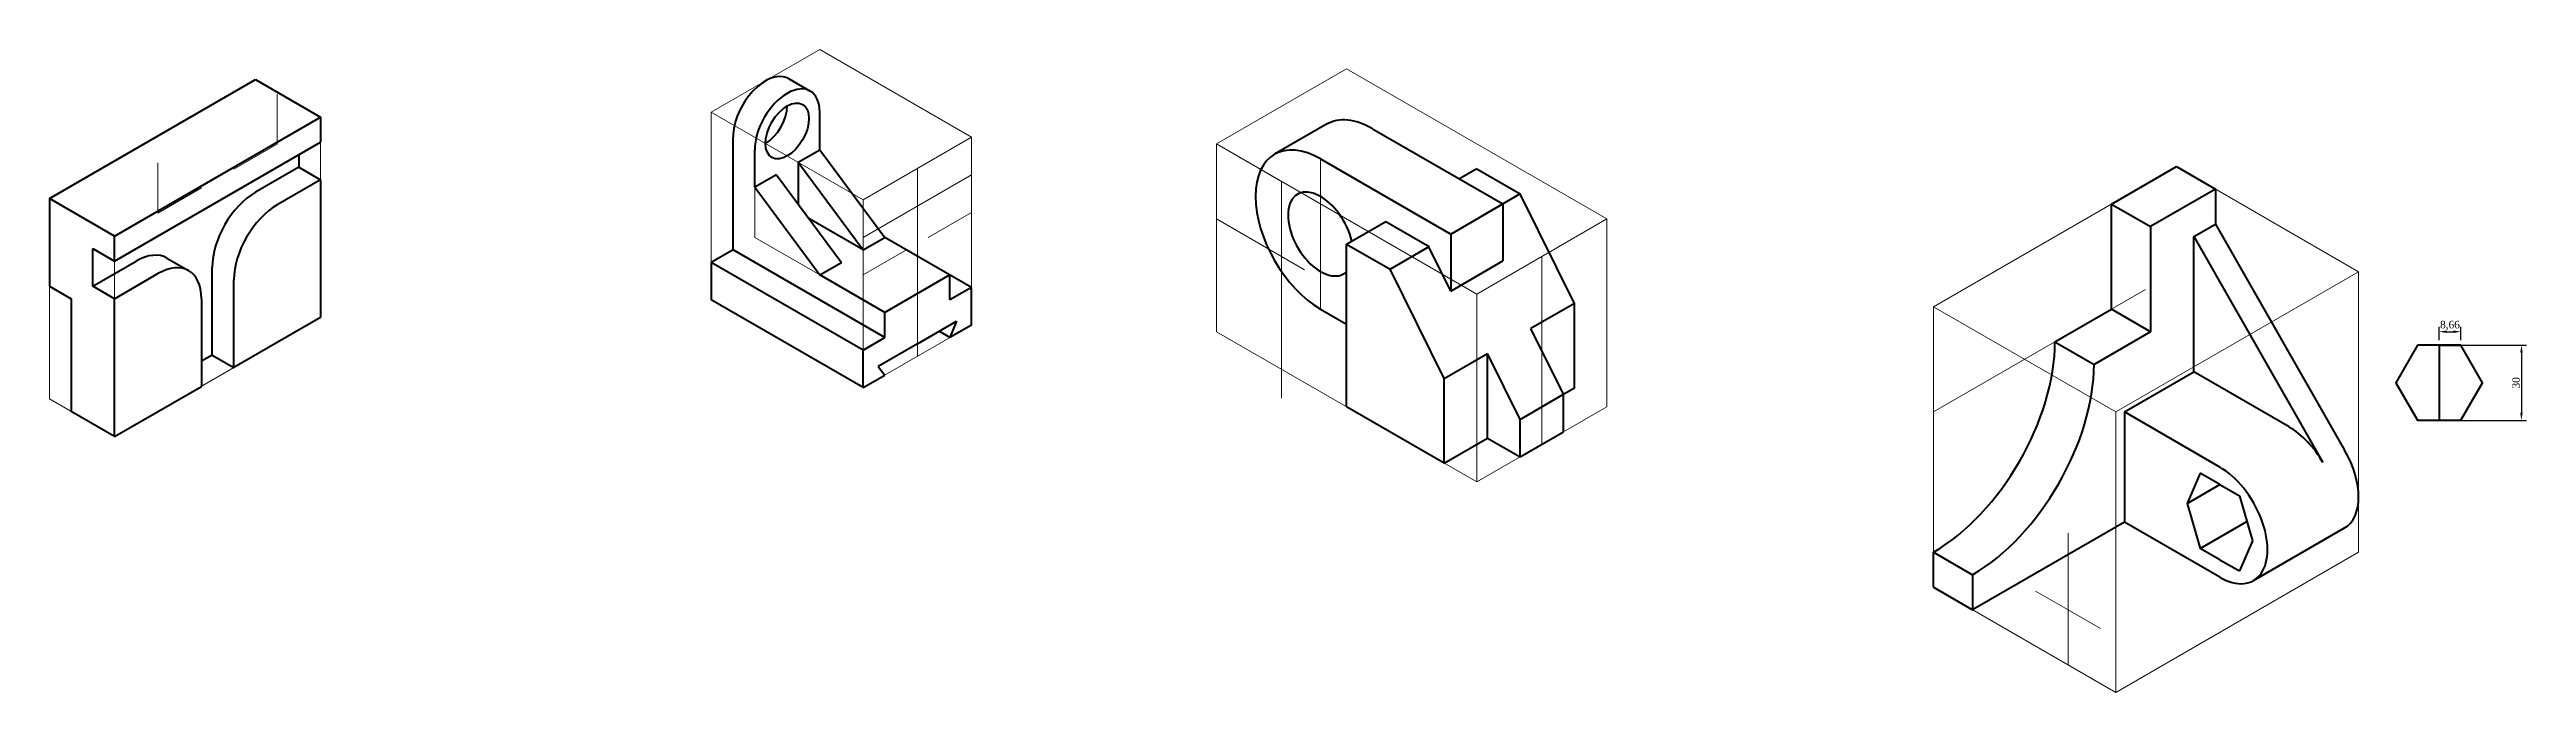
# Model space of a CAD drawing. Header units: millimetres. Extents: x 2048 to 5316, y 978 to 2109.
# Drawn here: x 2276 to 3265, y 978 to 1235 of the extents above; entities that cross this region are included whole.
import ezdxf

# ---------------------------------------------------------------- set-up
doc = ezdxf.new("R2010")
doc.units = ezdxf.units.MM
for name, color, linetype, lineweight in [('Dark', 2, 'Continuous', 60), ('Light', 4, 'Continuous', 5), ('Medium', 6, 'Continuous', 20)]:
    doc.layers.add(name, color=color, linetype=linetype, lineweight=lineweight)
doc.styles.get("Standard").update_dxf_attribs({"font": 'times.ttf'})
doc.dimstyles.new('ISO-25', dxfattribs={"dimtxt": 3, "dimasz": 3, "dimexe": 2, "dimexo": 2, "dimtad": 1, "dimtoh": 1, "dimtxsty": 'Standard', "dimcen": 2.5, "dimadec": 0, "dimazin": 0, "dimtfac": 1, "dimtmove": 0, "dimatfit": 2, "dimfxl": 1, "dimarcsym": 0})

msp = doc.modelspace()

# ---------------------------------------------------------------- blocks, each defined once
blk = doc.blocks.new('*D16')
at = {"layer": 'Dark', "color": 0, "lineweight": -2, "transparency": 16777216}
for p, q in [((3231.77, 1116.84), (3264.64, 1116.84)), ((3262.64, 1113.84), (3262.64, 1089.84)), ((3231.77, 1086.84), (3264.64, 1086.84))]:
    blk.add_line(p, q, dxfattribs=at)
at = {"layer": 'Dark', "color": 0, "transparency": 16777216}
for points in [[(3262.14, 1113.84), (3263.14, 1113.84), (3262.64, 1116.84)], [(3262.14, 1089.84), (3263.14, 1089.84), (3262.64, 1086.84)]]:
    blk.add_solid(points, dxfattribs=at)
at = {"layer": 'Defpoints', "color": 0, "transparency": 16777216}
for p in [(3229.77, 1116.84), (3229.77, 1086.84), (3262.64, 1086.84)]:
    blk.add_point(p, dxfattribs=at)
at = {"layer": 'Dark', "color": 0, "transparency": 16777216, "insert": (3260.49, 1101.84), "char_height": 3, "attachment_point": 5, "rotation": 90}
blk.add_mtext('30', dxfattribs=at)
blk = doc.blocks.new('*D17')
at = {"layer": 'Dark', "color": 0, "lineweight": -2, "transparency": 16777216}
for p, q in [((3229.77, 1118.84), (3229.77, 1124.23)), ((3232.77, 1122.23), (3235.43, 1122.23)), ((3238.43, 1118.84), (3238.43, 1124.23))]:
    blk.add_line(p, q, dxfattribs=at)
at = {"layer": 'Dark', "color": 0, "transparency": 16777216}
for points in [[(3232.77, 1122.73), (3232.77, 1121.73), (3229.77, 1122.23)], [(3235.43, 1122.73), (3235.43, 1121.73), (3238.43, 1122.23)]]:
    blk.add_solid(points, dxfattribs=at)
at = {"layer": 'Defpoints', "color": 0, "transparency": 16777216}
for p in [(3238.43, 1122.23), (3229.77, 1116.84), (3238.43, 1116.84)]:
    blk.add_point(p, dxfattribs=at)
at = {"layer": 'Dark', "color": 0, "transparency": 16777216, "insert": (3234.1, 1124.72), "char_height": 3, "attachment_point": 5}
blk.add_mtext('8,66', dxfattribs=at)

# ---------------------------------------------------------------- dimensions: what is measured, and where the dimension line sits
at = {"layer": 'Dark'}
dim = msp.add_linear_dim(base=(3238.43, 1122.226), p1=(3229.77, 1116.842), p2=(3238.43, 1116.842), dimstyle='ISO-25', dxfattribs=at)
dim.commit()
dim.dimension.update_dxf_attribs({"geometry": '*D17', "text_midpoint": (3234.1, 1124.719)})
dim = msp.add_linear_dim(base=(3262.639, 1086.842), p1=(3229.77, 1116.842), p2=(3229.77, 1086.842), angle=90, dimstyle='ISO-25', dxfattribs=at)
dim.commit()
dim.dimension.update_dxf_attribs({"geometry": '*D16', "text_midpoint": (3260.488, 1101.842)})

# ---------------------------------------------------------------- linework, layer by layer
at = {"layer": 'Dark'}
for p, q in [((2275.572, 1175.413), (2357.845, 1222.913)), ((2357.845, 1222.913), (2383.825, 1207.913)), ((2570.67, 1223.3), (2579.33, 1218.3)), ((2301.553, 1160.413), (2383.825, 1207.913)), ((2383.825, 1207.913), (2383.825, 1197.913)), ((2583.135, 1194.89), (2583.135, 1209.89)), ((2301.553, 1150.413), (2383.825, 1197.913)), ((2548.494, 1154.89), (2548.494, 1199.89)), ((2785.54, 1205.05), (2764.755, 1193.05)), ((2803.911, 1203.23), (2855.873, 1173.23)), ((2375.165, 1187.913), (2357.845, 1177.913)), ((2375.165, 1192.913), (2375.165, 1187.913)), ((2375.165, 1187.913), (2383.825, 1182.913)), ((2557.154, 1179.89), (2557.154, 1194.89)), ((2574.475, 1189.89), (2583.135, 1194.89)), ((2574.475, 1189.89), (2600.455, 1154.89)), ((2574.475, 1189.89), (2574.475, 1173.223)), ((2583.135, 1194.89), (2609.116, 1159.89)), ((2783.127, 1191.23), (2835.088, 1161.23)), ((2845.48, 1187.23), (2838.552, 1183.23)), ((2845.48, 1187.23), (2862.801, 1177.23)), ((3098.89, 1173.188), (3124.871, 1188.188)), ((3124.871, 1188.188), (3140.459, 1179.188)), ((2383.825, 1182.913), (2366.505, 1172.913)), ((2383.825, 1182.913), (2383.825, 1127.913)), ((2565.814, 1184.89), (2557.154, 1179.89)), ((2557.154, 1179.89), (2583.135, 1144.89)), ((2565.814, 1184.89), (2591.795, 1149.89)), ((2862.801, 1177.23), (2847.213, 1168.23)), ((2884.452, 1133.48), (2862.801, 1177.23)), ((3140.459, 1179.188), (3114.479, 1164.188)), ((3140.459, 1179.188), (3140.459, 1165.188)), ((2301.553, 1160.413), (2275.572, 1175.413)), ((2275.572, 1175.413), (2275.572, 1140.413)), ((2600.455, 1154.89), (2578.805, 1167.39)), ((2835.088, 1161.23), (2855.873, 1173.23)), ((2855.873, 1173.23), (2855.873, 1150.477)), ((3098.89, 1131.188), (3098.89, 1173.188)), ((3098.89, 1173.188), (3114.479, 1164.188)), ((2301.553, 1150.413), (2301.553, 1160.413)), ((2600.455, 1154.89), (2609.116, 1159.89)), ((2643.757, 1139.89), (2609.116, 1159.89)), ((2793.519, 1157.23), (2809.107, 1166.23)), ((2793.519, 1092.23), (2793.519, 1157.23)), ((2793.519, 1157.23), (2810.839, 1147.23)), ((2809.107, 1166.23), (2826.428, 1156.23)), ((2835.088, 1161.23), (2835.088, 1138.477)), ((3114.479, 1164.188), (3114.479, 1122.188)), ((3131.799, 1160.188), (3140.481, 1165.151)), ((3131.799, 1160.188), (3183.377, 1069.967)), ((3131.799, 1106.188), (3131.799, 1160.188)), ((3140.459, 1165.188), (3192.037, 1074.967)), ((2292.893, 1140.413), (2292.893, 1155.413)), ((2292.893, 1155.413), (2301.553, 1150.413)), ((2292.893, 1140.413), (2310.213, 1150.413)), ((2322.461, 1151.626), (2331.121, 1146.626)), ((2340.524, 1112.913), (2340.524, 1147.913)), ((2548.494, 1154.89), (2539.834, 1149.89)), ((2600.455, 1114.89), (2539.834, 1149.89)), ((2539.834, 1149.89), (2539.834, 1134.89)), ((2609.116, 1119.89), (2548.494, 1154.89)), ((2583.135, 1144.89), (2591.795, 1149.89)), ((2810.839, 1147.23), (2826.428, 1156.23)), ((2835.088, 1138.477), (2826.331, 1156.174)), ((2835.088, 1138.477), (2855.873, 1150.477)), ((2275.572, 1140.413), (2284.232, 1135.413)), ((2301.553, 1135.413), (2292.893, 1140.413)), ((2301.553, 1135.413), (2318.873, 1145.413)), ((2349.184, 1107.913), (2349.184, 1142.913)), ((2609.116, 1129.89), (2583.135, 1144.89)), ((2635.096, 1144.89), (2609.116, 1129.89)), ((2635.096, 1134.89), (2635.096, 1144.89)), ((2643.757, 1139.89), (2635.096, 1134.89)), ((2643.757, 1124.89), (2643.757, 1139.89)), ((2832.49, 1103.48), (2810.839, 1147.23)), ((2284.232, 1135.413), (2284.232, 1090.413)), ((2301.553, 1080.413), (2301.553, 1135.413)), ((2336.194, 1135.413), (2336.194, 1100.413)), ((2383.825, 1127.913), (2349.184, 1107.913)), ((2600.455, 1099.89), (2539.834, 1134.89)), ((2609.116, 1119.89), (2609.116, 1129.89)), ((2783.127, 1131.23), (2793.519, 1125.23)), ((2884.452, 1133.48), (2867.131, 1123.48)), ((2884.452, 1099.73), (2884.452, 1133.48)), ((3076.374, 1118.188), (3098.89, 1131.188)), ((3114.479, 1122.188), (3098.89, 1131.188)), ((2600.455, 1114.89), (2609.116, 1119.89)), ((2622.106, 1117.39), (2637.694, 1126.39)), ((2635.096, 1119.89), (2630.766, 1122.39)), ((2637.694, 1126.39), (2635.096, 1119.89)), ((2643.757, 1124.89), (2635.096, 1119.89)), ((2880.121, 1097.23), (2867.131, 1123.48)), ((3076.374, 1118.188), (3091.962, 1109.188)), ((3114.479, 1122.188), (3091.962, 1109.188)), ((2340.524, 1112.913), (2336.194, 1110.413)), ((2340.524, 1112.913), (2349.184, 1107.913)), ((2600.455, 1099.89), (2600.455, 1114.89)), ((2622.106, 1117.39), (2606.518, 1108.39)), ((2606.518, 1108.39), (2609.116, 1104.89)), ((2832.49, 1103.48), (2849.811, 1113.48)), ((2862.801, 1087.23), (2849.811, 1113.48)), ((2849.811, 1079.73), (2849.811, 1113.48)), ((3229.77, 1116.842), (3229.77, 1086.842)), ((3229.77, 1116.842), (3238.43, 1116.842)), ((2301.553, 1080.413), (2336.194, 1100.413)), ((2600.455, 1099.89), (2609.116, 1104.89)), ((2832.49, 1069.73), (2832.49, 1103.48)), ((2884.452, 1099.73), (2875.791, 1094.73)), ((3104.086, 1090.188), (3131.799, 1106.188)), ((3169.904, 1084.188), (3131.799, 1106.188)), ((2301.553, 1080.413), (2284.232, 1090.413)), ((2832.49, 1069.73), (2793.519, 1092.23)), ((2862.801, 1087.23), (2880.121, 1097.23)), ((2880.121, 1082.23), (2880.121, 1097.23)), ((3142.192, 1068.188), (3104.086, 1090.188)), ((3104.086, 1090.188), (3104.086, 1046.188)), ((2832.49, 1069.73), (2849.811, 1079.73)), ((2849.811, 1079.73), (2862.801, 1072.23)), ((2862.801, 1072.23), (2862.801, 1087.23)), ((2862.801, 1072.23), (2880.121, 1082.23)), ((3134.397, 1065.688), (3129.201, 1053.688)), ((3129.201, 1053.688), (3142.192, 1061.188)), ((3142.192, 1061.188), (3134.397, 1065.688)), ((3142.192, 1061.188), (3149.986, 1056.688)), ((3129.201, 1053.688), (3134.397, 1035.688)), ((3149.986, 1056.688), (3155.182, 1038.688)), ((3104.086, 1046.188), (3043.465, 1011.188)), ((3142.192, 1024.188), (3104.086, 1046.188)), ((3134.397, 1035.688), (3152.955, 1046.403)), ((3155.182, 1038.688), (3149.986, 1026.688)), ((3155.664, 1022.854), (3192.037, 1043.854)), ((3027.876, 1020.188), (3027.876, 1034.188)), ((3027.876, 1034.188), (3043.465, 1025.188)), ((3142.192, 1031.188), (3134.397, 1035.688)), ((3142.192, 1031.188), (3149.986, 1026.688)), ((3027.876, 1020.188), (3043.465, 1011.188)), ((3043.465, 1025.188), (3043.465, 1011.188))]:
    msp.add_line(p, q, dxfattribs=at)
msp.add_lwpolyline([(3221.109, 1116.842), (3212.449, 1101.842), (3221.109, 1086.842), (3238.43, 1086.842), (3247.09, 1101.842), (3238.43, 1116.842)], close=True, dxfattribs=at)
for centre, major_axis, start_param, end_param in [((2561.484, 1207.39), (-9.186, -15.91), 3.1415927, 5.4977871), ((2570.144, 1202.39), (-9.186, -15.91), 2.3561945, 5.4977871), ((2561.484, 1207.39), (-6.124, -10.607), 7.0685835, 8.6393798), ((2803.911, 1173.23), (18.371, -31.82), 2.3561945, 3.1415927), ((2783.127, 1161.23), (18.371, -31.82), 2.3561945, 5.4977871), ((2357.845, 1157.913), (-12.247, -21.213), 3.9269908, 5.4977871), ((2783.127, 1161.23), (9.186, -15.91), 1.0799136, 6.4250824), ((2366.505, 1152.913), (-12.247, -21.213), 3.9269908, 5.4977871), ((2310.213, 1130.413), (-12.247, -21.213), 9.424778, 10.2101761), ((2318.873, 1125.413), (-12.247, -21.213), 8.6393798, 10.2101761), ((3027.876, 1090.188), (-34.293, -59.397), 0.7853982, 2.3561945), ((3043.465, 1081.188), (-34.293, -59.397), 0.7853982, 2.3561945), ((3169.904, 1062.188), (13.472, -23.335), 7.8539816, 8.6393798), ((3178.565, 1067.188), (13.472, -23.335), 6.2831853, 7.8539816), ((3142.192, 1046.188), (13.472, -23.335), 5.4977871, 8.6393798)]:
    msp.add_ellipse(centre, major_axis=major_axis, ratio=0.5773503, start_param=start_param, end_param=end_param, dxfattribs=at)
msp.add_ellipse((2570.144, 1202.39), major_axis=(-6.124, -10.607), ratio=0.5773503, dxfattribs=at)
at = {"layer": 'Light'}
for p, q in [((2539.834, 1209.89), (2583.135, 1234.89)), ((2583.135, 1234.89), (2643.757, 1199.89)), ((2793.519, 1227.23), (2741.557, 1197.23)), ((2897.442, 1167.23), (2793.519, 1227.23)), ((2275.572, 1175.413), (2357.845, 1222.913)), ((2357.845, 1222.913), (2383.825, 1207.913)), ((2383.825, 1207.913), (2301.553, 1160.413)), ((2383.825, 1127.913), (2383.825, 1207.913)), ((2539.834, 1134.89), (2539.834, 1209.89)), ((2539.834, 1209.89), (2600.455, 1174.89)), ((2643.757, 1199.89), (2600.455, 1174.89)), ((2643.757, 1124.89), (2643.757, 1199.89)), ((2741.557, 1122.23), (2741.557, 1197.23)), ((2741.557, 1197.23), (2845.48, 1137.23)), ((3027.876, 1132.188), (3124.871, 1188.188)), ((3124.871, 1188.188), (3197.617, 1146.188)), ((2275.572, 1095.413), (2275.572, 1175.413)), ((2275.572, 1175.413), (2301.553, 1160.413)), ((2600.455, 1174.89), (2600.455, 1099.89)), ((2897.442, 1167.23), (2845.48, 1137.23)), ((2897.442, 1092.23), (2897.442, 1167.23)), ((2301.553, 1160.413), (2301.553, 1080.413)), ((3197.617, 1146.188), (3100.622, 1090.188)), ((3197.617, 1034.188), (3197.617, 1146.188)), ((2301.553, 1080.413), (2383.825, 1127.913)), ((2600.455, 1099.89), (2539.834, 1134.89)), ((2845.48, 1137.23), (2845.48, 1062.23)), ((3027.876, 1020.188), (3027.876, 1132.188)), ((3027.876, 1132.188), (3100.622, 1090.188)), ((2600.455, 1099.89), (2643.757, 1124.89)), ((2845.48, 1062.23), (2741.557, 1122.23)), ((2301.553, 1080.413), (2275.572, 1095.413)), ((2845.48, 1062.23), (2897.442, 1092.23)), ((3100.622, 1090.188), (3100.622, 978.188)), ((3100.622, 978.188), (3197.617, 1034.188)), ((3100.622, 978.188), (3027.876, 1020.188))]:
    msp.add_line(p, q, dxfattribs=at)
at = {"layer": 'Medium'}
for p, q in [((2366.505, 1217.113), (2366.505, 1197.113)), ((2366.505, 1197.113), (2349.184, 1187.113)), ((2643.757, 1199.89), (2643.757, 1184.89)), ((2741.557, 1197.23), (2767.538, 1182.23)), ((2741.557, 1197.23), (2741.557, 1167.23)), ((2318.873, 1189.613), (2318.873, 1169.613)), ((2622.106, 1112.39), (2622.106, 1187.39)), ((2783.127, 1191.23), (2783.127, 1131.23)), ((2318.873, 1169.613), (2336.194, 1179.613)), ((2557.154, 1159.89), (2557.154, 1179.89)), ((2643.757, 1184.89), (2600.455, 1159.89)), ((2643.757, 1184.89), (2643.757, 1169.89)), ((2767.538, 1182.23), (2793.519, 1167.23)), ((2767.538, 1182.23), (2767.538, 1095.707)), ((2643.757, 1169.89), (2626.436, 1159.89)), ((2741.557, 1167.23), (2776.725, 1146.926)), ((2793.519, 1167.23), (2819.5, 1152.23)), ((2557.154, 1159.89), (2583.135, 1144.89)), ((2600.455, 1159.89), (2600.455, 1144.89)), ((2600.455, 1144.89), (2617.776, 1154.89)), ((2871.461, 1152.23), (2871.461, 1077.23)), ((3027.876, 1090.188), (3112.489, 1139.04)), ((2622.106, 1112.39), (2622.106, 1117.39)), ((3027.876, 1034.188), (3027.876, 1090.188)), ((3081.57, 1026.188), (3081.57, 1041.767)), ((3081.57, 1011.188), (3081.57, 1026.188)), ((3081.57, 1011.188), (3068.579, 1018.688)), ((3081.57, 989.188), (3081.57, 1011.188)), ((3081.57, 1011.188), (3094.56, 1003.688)), ((3081.57, 1011.188), (3081.57, 996.188))]:
    msp.add_line(p, q, dxfattribs=at)

msp.set_redraw_order([(e.dxf.handle, doc.entitydb.next_handle()) for e in msp.query("TEXT MTEXT ATTDEF DIMENSION ARC_DIMENSION")])  # texts and dimensions are drawn at this point

doc.saveas('drawing.dxf')
